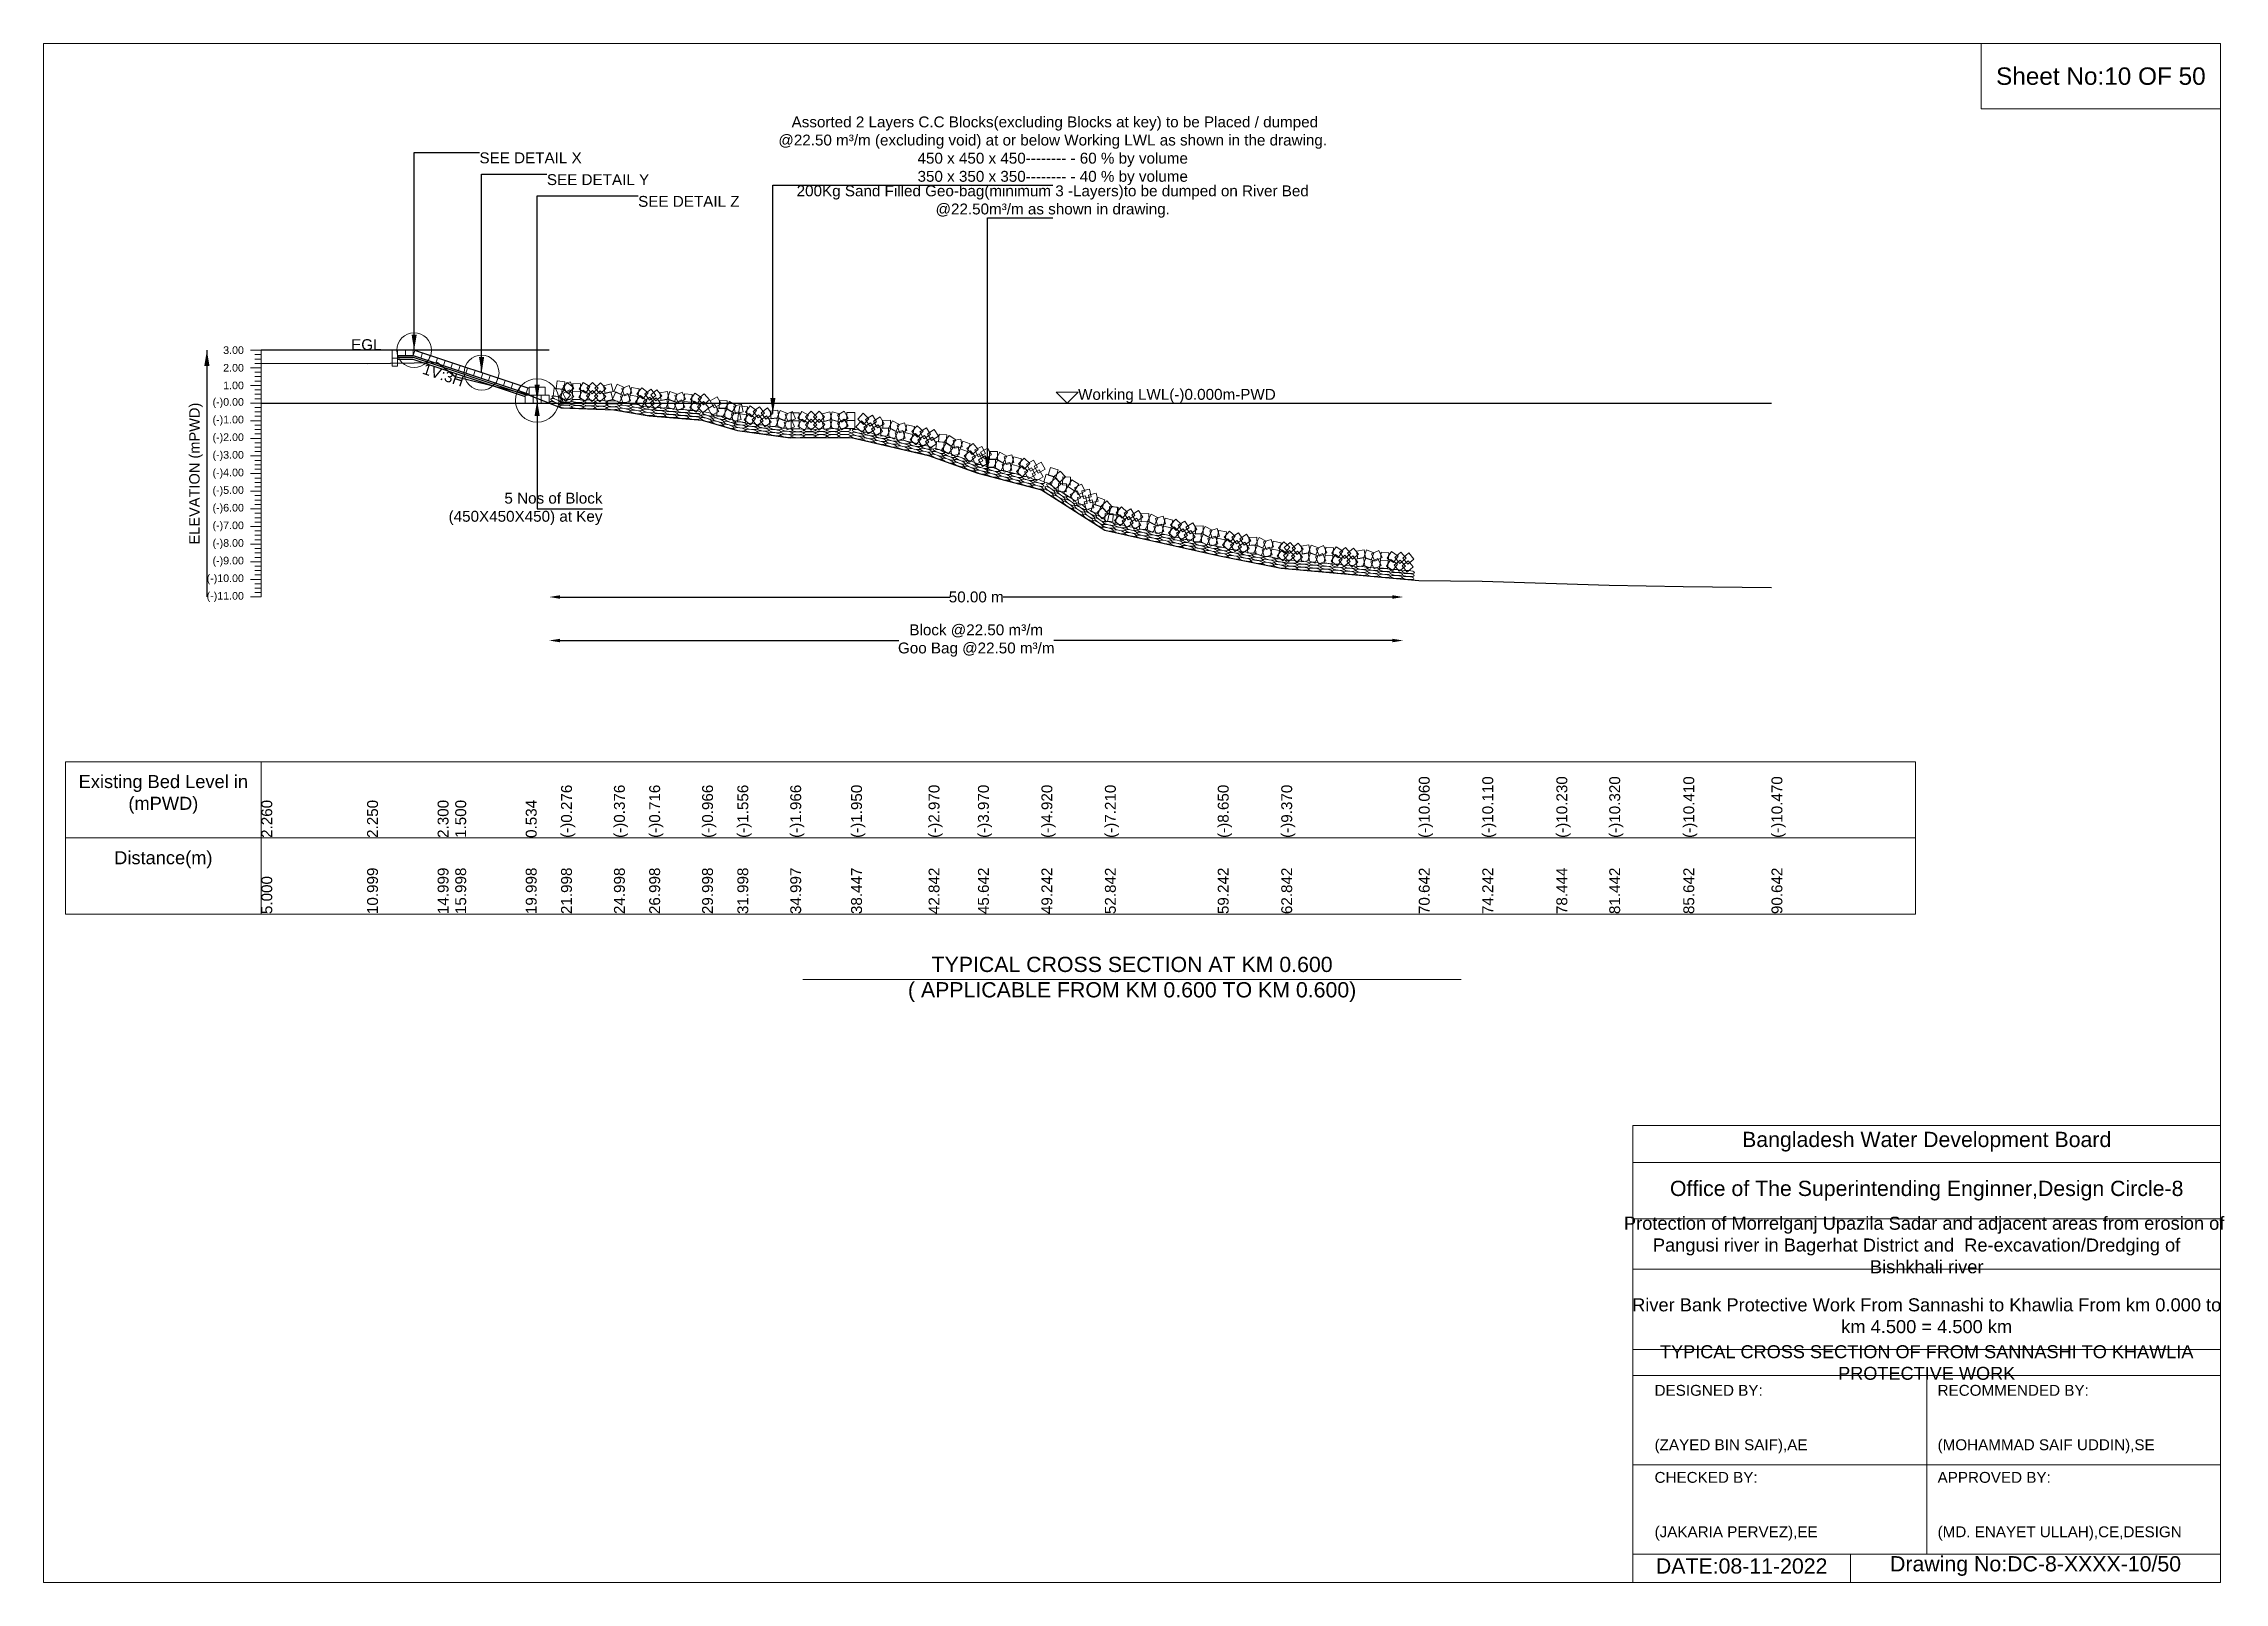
# Model space of a CAD drawing. Header units: inches. Extents: x 89000 to 845017, y -7071 to 0.
# Drawn here: x 235000 to 245017, y -7071 to 0 of the extents above; entities that cross this region are included whole.
import ezdxf

# ---------------------------------------------------------------- set-up
doc = ezdxf.new("R2010")
doc.units = ezdxf.units.IN
doc.header["$LTSCALE"] = 7
doc.header["$MEASUREMENT"] = 0
doc.header["$PDMODE"] = 3
for name, color, linetype, lineweight in [('Cross section Data Border', 7, 'Continuous', 9), ('Cross Section Labels', 7, 'Continuous', 9), ('Existing_Bed_Level for Xsection', 7, 'Continuous', 25), ('Long Section Labels', 7, 'Continuous', 9)]:
    doc.layers.add(name, color=color, linetype=linetype, lineweight=lineweight)
doc.styles.get("Standard").update_dxf_attribs({"font": 'arial.ttf'})
doc.dimstyles.new('Appron Lebeling Style', dxfattribs={"dimtxt": 50, "dimasz": 50, "dimexe": 0.18, "dimexo": 0.0625, "dimgap": 0.09, "dimtad": 0, "dimtih": 1, "dimtoh": 1, "dimdec": 4, "dimzin": 0, "dimdsep": 46, "dimtxsty": 'Standard', "dimcen": 0.09, "dimse1": 1, "dimse2": 1, "dimadec": 0, "dimazin": 0, "dimtfac": 1, "dimtdec": 4, "dimtofl": 0, "dimtmove": 0, "dimatfit": 3, "dimfxl": 1, "dimtolj": 1, "dimtzin": 0, "dimarcsym": 0})
doc.dimstyles.get("Standard").update_dxf_attribs({"dimtxt": 0.18, "dimasz": 0.18, "dimexe": 0.18, "dimexo": 0.0625, "dimgap": 0.09, "dimtad": 0, "dimtih": 1, "dimtoh": 1, "dimdec": 4, "dimzin": 0, "dimdsep": 46, "dimtxsty": 'Standard', "dimcen": 0.09, "dimadec": 0, "dimazin": 0, "dimtfac": 1, "dimtdec": 4, "dimtofl": 0, "dimtmove": 0, "dimatfit": 3, "dimfxl": 1, "dimtolj": 1, "dimtzin": 0, "dimarcsym": 0})

msp = doc.modelspace()

# ---------------------------------------------------------------- texts
at = {"layer": 'Cross section Data Border', "char_height": 60, "width": 800, "attachment_point": 5}
for s, insert in [('Existing Bed Level in (mPWD)', (235550, -3450)), ('Distance(m)', (235550, -3750))]:
    msp.add_mtext(s, dxfattribs=dict(at, insert=insert))
at = {"layer": 'Cross Section Labels'}
for s, insert, char_height, attachment_point in [('Sheet No:10 OF 50', (244450, -150), 80, 5), (' Assorted 2 Layers C.C Blocks(excluding Blocks at key) to be Placed / dumped^J@22.50 m³/m (excluding void) at or below Working LWL as shown in the drawing.^J450 x 450 x 450-------- - 60 % by volume^J350 x 350 x 350-------- - 40 % by volume', (239635.418, -650), 50, 8), ('SEE DETAIL X', (237002.05088, -500), 50, 1), ('SEE DETAIL Y', (237311.87588, -600), 50, 1), ('SEE DETAIL Z', (237731.05088, -700), 50, 1), ('200Kg Sand Filled Geo-bag(minimum 3 -Layers)to be dumped on River Bed^J@22.50m³/m as shown in drawing.', (239635.418, -800), 50, 8), ('EGL', (236552.30753, -1408.93), 50, 9), ('Working LWL(-)0.000m-PWD', (239751.70088, -1651.93), 50, 7), ('5 Nos of Block ^J(450X450X450) at Key', (237567.02588, -2137.93), 50, 6), ('TYPICAL CROSS SECTION AT KM 0.600^J( APPLICABLE FROM KM 0.600 TO KM 0.600)', (240000, -4300), 70, 5), ('Bangladesh Water Development Board', (243650, -5046), 70, 5), ('Office of The Superintending Enginner,Design Circle-8', (243650, -5271), 70, 5)]:
    msp.add_mtext(s, dxfattribs=dict(at, insert=insert, char_height=char_height, attachment_point=attachment_point))
at = {"layer": 'Cross Section Labels', "insert": (236844.15615, -1498.98917), "char_height": 50, "attachment_point": 2, "rotation": 341.565051177}
msp.add_mtext('1V:3H', dxfattribs=at)
at = {"layer": 'Cross Section Labels'}
for s, insert, char_height, width, attachment_point in [('Protection of Morrelganj Upazila Sadar and adjacent areas from erosion of  Pangusi river in Bagerhat District and  Re-excavation/Dredging of     Bishkhali river', (243650, -5521), 60, 2800, 5), ('River Bank Protective Work From Sannashi to Khawlia From km 0.000 to km 4.500 = 4.500 km', (243650, -5846), 60, 2700, 5), ('TYPICAL CROSS SECTION OF FROM SANNASHI TO KHAWLIA PROTECTIVE WORK', (243650, -6061), 59.5765532, 2800, 5), ('DESIGNED BY:^J^J^J(ZAYED BIN SAIF),AE', (242400, -6321), 50, 1400, 4), ('RECOMMENDED BY:^J^J^J(MOHAMMAD SAIF UDDIN),SE', (243700, -6321), 50, 1400, 4), ('CHECKED BY:^J^J^J(JAKARIA PERVEZ),EE', (242400, -6721), 50, 1400, 4), ('APPROVED BY:^J^J^J(MD. ENAYET ULLAH),CE,DESIGN', (243700, -6721), 50, 1400, 4), ('DATE:08-11-2022', (242800, -6996), 70, 1400, 5), ('Drawing No:DC-8-XXXX-10/50', (244150, -6996), 70, 2200, 5)]:
    msp.add_mtext(s, dxfattribs=dict(at, insert=insert, char_height=char_height, width=width, attachment_point=attachment_point))
at = {"layer": 'Long Section Labels', "char_height": 35, "attachment_point": 6}
for s, insert in [('3.00', (235920, -1408.93)), ('2.00', (235920, -1489.93)), ('1.00', (235920, -1570.93)), ('(-)0.00', (235920, -1651.93)), ('(-)1.00', (235920, -1732.93)), ('(-)2.00', (235920, -1813.93)), ('(-)3.00', (235920, -1894.93)), ('(-)4.00', (235920, -1975.93)), ('(-)5.00', (235920, -2056.93)), ('(-)6.00', (235920, -2137.93)), ('(-)7.00', (235920, -2218.93)), ('(-)8.00', (235920, -2299.93)), ('(-)9.00', (235920, -2380.93)), ('(-)10.00', (235920, -2461.93)), ('(-)11.00', (235920, -2542.93))]:
    msp.add_mtext(s, dxfattribs=dict(at, insert=insert))
at = {"layer": 'Long Section Labels', "rotation": 90}
for s, insert, char_height, attachment_point in [('ELEVATION (mPWD)', (235700, -1975.93), 48, 5), ('(-)10.060', (241317.02351, -3650), 50, 1), ('(-)10.110', (241608.59431, -3650), 50, 1), ('(-)10.230', (241948.99704, -3650), 50, 1), ('(-)10.320', (242191.863, -3650), 50, 1), ('(-)10.410', (242532.01832, -3650), 50, 1), ('(-)10.470', (242937.01698, -3650), 50, 1), ('2.260', (236000, -3650), 50, 1), ('2.250', (236485.94174, -3650), 50, 1), ('2.300', (236809.93533, -3650), 50, 1), ('1.500', (236890.9094, -3650), 50, 1), ('0.534', (237214.90299, -3650), 50, 1), ('(-)0.276', (237376.89978, -3650), 50, 1), ('(-)0.376', (237619.87065, -3650), 50, 1), ('(-)0.716', (237781.86745, -3650), 50, 1), ('(-)0.966', (238024.83832, -3650), 50, 1), ('(-)1.556', (238186.83511, -3650), 50, 1), ('(-)1.966', (238429.80598, -3650), 50, 1), ('(-)1.950', (238709.20838, -3650), 50, 1), ('(-)2.970', (239065.22211, -3650), 50, 1), ('(-)3.970', (239292.03973, -3650), 50, 1), ('(-)4.920', (239583.59451, -3650), 50, 1), ('(-)7.210', (239875.21677, -3650), 50, 1), ('(-)8.650', (240393.59441, -3650), 50, 1), ('(-)9.370', (240685.21313, -3650), 50, 1), ('10.999', (236485.94174, -4000), 50, 1), ('14.999', (236809.93533, -4000), 50, 1), ('15.998', (236890.9094, -4000), 50, 1), ('19.998', (237214.90299, -4000), 50, 1), ('21.998', (237376.89978, -4000), 50, 1), ('24.998', (237619.87065, -4000), 50, 1), ('26.998', (237781.86745, -4000), 50, 1), ('29.998', (238024.83832, -4000), 50, 1), ('31.998', (238186.83511, -4000), 50, 1), ('34.997', (238429.80598, -4000), 50, 1), ('38.447', (238709.20838, -4000), 50, 1), ('42.842', (239065.22211, -4000), 50, 1), ('45.642', (239292.03973, -4000), 50, 1), ('49.242', (239583.59451, -4000), 50, 1), ('52.842', (239875.21677, -4000), 50, 1), ('59.242', (240393.59441, -4000), 50, 1), ('62.842', (240685.21313, -4000), 50, 1), ('70.642', (241317.02351, -4000), 50, 1), ('74.242', (241608.59431, -4000), 50, 1), ('78.444', (241948.99704, -4000), 50, 1), ('81.442', (242191.863, -4000), 50, 1), ('85.642', (242532.01832, -4000), 50, 1), ('90.642', (242937.01698, -4000), 50, 1), ('5.000', (236000, -4000), 50, 1)]:
    msp.add_mtext(s, dxfattribs=dict(at, insert=insert, char_height=char_height, attachment_point=attachment_point))

# ---------------------------------------------------------------- blocks, each defined once
blk = doc.blocks.new('*D277')
at = {"layer": 'Cross Section Labels', "color": 0, "lineweight": -2, "transparency": 16777216}
for p, q in [((237372, -2543), (239162, -2543)), ((241196, -2543), (239407, -2543))]:
    blk.add_line(p, q, dxfattribs=at)
at = {"layer": 'Cross Section Labels', "color": 0, "transparency": 16777216}
for points in [[(237372, -2535), (237372, -2551), (237322, -2543)], [(241196, -2535), (241196, -2551), (241246, -2543)]]:
    blk.add_solid(points, dxfattribs=at)
at = {"layer": 'Defpoints', "color": 0, "transparency": 16777216}
for p in [(237322, -1652), (241246, -2461), (241246, -2543)]:
    blk.add_point(p, dxfattribs=at)
at = {"layer": 'Cross Section Labels', "color": 0, "transparency": 16777216, "insert": (239284, -2543), "char_height": 50, "attachment_point": 5}
blk.add_mtext('\\A1;50.00 m', dxfattribs=at)
blk = doc.blocks.new('*D278')
at = {"layer": 'Cross Section Labels', "color": 0, "lineweight": -2, "transparency": 16777216}
for p, q in [((237372, -2743), (238928, -2743)), ((241196, -2743), (239640, -2743))]:
    blk.add_line(p, q, dxfattribs=at)
at = {"layer": 'Cross Section Labels', "color": 0, "transparency": 16777216}
for points in [[(237372, -2735), (237372, -2751), (237322, -2743)], [(241196, -2735), (241196, -2751), (241246, -2743)]]:
    blk.add_solid(points, dxfattribs=at)
at = {"layer": 'Defpoints', "color": 0, "transparency": 16777216}
for p in [(237322, -1652), (241246, -2461), (241246, -2743)]:
    blk.add_point(p, dxfattribs=at)
at = {"layer": 'Cross Section Labels', "color": 0, "transparency": 16777216, "insert": (239284, -2743), "char_height": 50, "attachment_point": 5}
blk.add_mtext('\\A1;Block @22.50 m³/m ^JGoo Bag @22.50 m³/m ', dxfattribs=at)

# ---------------------------------------------------------------- dimensions: what is measured, and where the dimension line sits
at = {"layer": 'Cross Section Labels'}
for base, text, picture, middle in [((241246.48549, -2542.93), '50.00 m', '*D277', (239284.09318, -2542.93)), ((241246.48549, -2742.93), 'Block @22.50 m³/m ^JGoo Bag @22.50 m³/m ', '*D278', (239284.09318, -2742.93))]:
    dim = msp.add_linear_dim(base=base, p1=(237321.70088, -1651.93), p2=(241246.48549, -2460.5502), text=text, dimstyle='Appron Lebeling Style', dxfattribs=at)
    dim.commit()
    dim.dimension.update_dxf_attribs({"geometry": picture, "text_midpoint": middle})

# ---------------------------------------------------------------- linework, layer by layer
at = {"layer": 'Cross section Data Border'}
msp.add_lwpolyline([(235100, -3300), (243598.36697, -3300), (243598.36697, -4000), (235100, -4000)], close=True, dxfattribs=at)
for points in [[(236000, -3300), (236000, -4000)], [(235100, -3650), (243598.36697, -3650)]]:
    msp.add_lwpolyline(points, dxfattribs=at)
at = {"layer": 'Cross Section Labels'}
for points in [[(235000, 0), (245000, 0), (245000, -7071), (235000, -7071)], [(243900, 0), (245000, 0), (245000, -300), (243900, -300)], [(239701.70088, -1651.93), (239751.70088, -1601.93), (239651.70088, -1601.93)]]:
    msp.add_lwpolyline(points, close=True, dxfattribs=at)
for points in [[(238488, -4300), (240000, -4300), (241512, -4300)], [(242300, -7071), (242300, -4971), (245000, -4971)], [(242300, -5141), (245000, -5141)], [(242300, -5401), (245000, -5401)], [(242300, -5631), (245000, -5631)], [(242300, -6001), (245000, -6001)], [(242300, -6121), (245000, -6121)], [(243650, -6121), (243650, -6941)], [(242300, -6531), (245000, -6531)], [(242300, -6941), (245000, -6941)], [(243300, -6941), (243300, -7071)]]:
    msp.add_lwpolyline(points, dxfattribs=at)
for centre, radius in [((236702.05088, -1408.93), 80), ((237011.87588, -1512.205), 80), ((237267.02588, -1639.78), 100)]:
    msp.add_circle(centre, radius, dxfattribs=at)
at = {"layer": 'Existing_Bed_Level for Xsection'}
for points in [[(237321.70088, -1408.93), (236000, -1408.93)], [(236000, -1468.87), (236485.94174, -1469.68), (236809.93533, -1465.63), (236890.9094, -1530.43), (237214.90299, -1608.676), (237376.89978, -1674.286), (237619.87065, -1682.386), (237781.86745, -1709.926), (238024.83832, -1730.176), (238186.83511, -1777.966), (238429.80598, -1811.176), (238709.20838, -1809.88), (239065.22211, -1892.5), (239292.03973, -1973.5), (239583.59451, -2050.45), (239875.21677, -2235.94), (240393.59441, -2352.58), (240685.21313, -2410.9), (241317.02351, -2466.79), (241608.59431, -2470.84), (241948.99704, -2480.56), (242191.863, -2487.85), (242532.01832, -2495.14), (242937.01698, -2500)], [(237230.57588, -1585.105), (236705.79186, -1410.177), (236702.05088, -1408.93), (236698.10753, -1408.93), (236625.20753, -1408.93)], [(236625.20753, -1433.23), (236698.10753, -1433.23), (237230.57588, -1610.71945)], [(236625.20753, -1441.33), (236696.79308, -1441.33), (237219.24308, -1615.48)], [(236625.20753, -1449.43), (236695.47863, -1449.43), (237212.35088, -1621.72075)], [(236000, -1651.93), (242937.01698, -1651.93)]]:
    msp.add_lwpolyline(points, dxfattribs=at)
at = {"layer": 'Long Section Labels'}
for points in [[(236000, -1408.93), (235950, -1408.93)], [(236000, -1489.93), (235950, -1489.93)], [(236000, -1429.18), (235970, -1429.18)], [(236000, -1449.43), (235970, -1449.43)], [(236000, -1469.68), (235970, -1469.68)], [(236000, -2542.93), (236000, -2461.93), (236000, -2380.93), (236000, -2299.93), (236000, -2218.93), (236000, -2137.93), (236000, -2056.93), (236000, -1975.93), (236000, -1894.93), (236000, -1813.93), (236000, -1732.93), (236000, -1651.93), (236000, -1570.93), (236000, -1489.93), (236000, -1408.93)], [(236000, -1570.93), (235950, -1570.93)], [(236000, -1510.18), (235970, -1510.18)], [(236000, -1530.43), (235970, -1530.43)], [(236000, -1550.68), (235970, -1550.68)], [(236000, -1591.18), (235970, -1591.18)], [(236000, -1651.93), (235950, -1651.93)], [(236000, -1611.43), (235970, -1611.43)], [(236000, -1631.68), (235970, -1631.68)], [(236000, -1672.18), (235970, -1672.18)], [(236000, -1692.43), (235970, -1692.43)], [(236000, -1732.93), (235950, -1732.93)], [(236000, -1712.68), (235970, -1712.68)], [(236000, -1753.18), (235970, -1753.18)], [(236000, -1773.43), (235970, -1773.43)], [(236000, -1793.68), (235970, -1793.68)], [(236000, -1813.93), (235950, -1813.93)], [(236000, -1894.93), (235950, -1894.93)], [(236000, -1834.18), (235970, -1834.18)], [(236000, -1854.43), (235970, -1854.43)], [(236000, -1874.68), (235970, -1874.68)], [(236000, -1975.93), (235950, -1975.93)], [(236000, -1915.18), (235970, -1915.18)], [(236000, -1935.43), (235970, -1935.43)], [(236000, -1955.68), (235970, -1955.68)], [(236000, -1996.18), (235970, -1996.18)], [(236000, -2056.93), (235950, -2056.93)], [(236000, -2016.43), (235970, -2016.43)], [(236000, -2036.68), (235970, -2036.68)], [(236000, -2077.18), (235970, -2077.18)], [(236000, -2097.43), (235970, -2097.43)], [(236000, -2137.93), (235950, -2137.93)], [(236000, -2117.68), (235970, -2117.68)], [(236000, -2158.18), (235970, -2158.18)], [(236000, -2178.43), (235970, -2178.43)], [(236000, -2198.68), (235970, -2198.68)], [(236000, -2218.93), (235950, -2218.93)], [(236000, -2299.93), (235950, -2299.93)], [(236000, -2239.18), (235970, -2239.18)], [(236000, -2259.43), (235970, -2259.43)], [(236000, -2279.68), (235970, -2279.68)], [(236000, -2380.93), (235950, -2380.93)], [(236000, -2320.18), (235970, -2320.18)], [(236000, -2340.43), (235970, -2340.43)], [(236000, -2360.68), (235970, -2360.68)], [(236000, -2401.18), (235970, -2401.18)], [(236000, -2461.93), (235950, -2461.93)], [(236000, -2421.43), (235970, -2421.43)], [(236000, -2441.68), (235970, -2441.68)], [(236000, -2482.18), (235970, -2482.18)], [(236000, -2502.43), (235970, -2502.43)], [(236000, -2542.93), (235950, -2542.93)], [(236000, -2522.68), (235970, -2522.68)]]:
    msp.add_lwpolyline(points, dxfattribs=at)
for points in [[(236625.20753, -1408.93), (236600.90753, -1408.93), (236600.90753, -1445.38), (236625.20753, -1445.38)], [(236625.20753, -1445.38), (236600.90753, -1445.38), (236600.90753, -1481.83), (236625.20753, -1481.83)], [(236661.65753, -1408.93), (236625.20753, -1408.93), (236625.20753, -1433.23), (236661.65753, -1433.23)], [(236698.10753, -1408.93), (236661.65753, -1408.93), (236661.65753, -1433.23), (236698.10753, -1433.23)], [(236740.37137, -1421.7035), (236705.79186, -1410.177), (236698.10753, -1433.23), (236732.68703, -1444.7565)], [(236774.95088, -1433.23), (236740.37137, -1421.7035), (236732.68703, -1444.7565), (236767.26654, -1456.283)], [(236809.53038, -1444.7565), (236774.95088, -1433.23), (236767.26654, -1456.283), (236801.84605, -1467.80951)], [(236844.10989, -1456.283), (236809.53038, -1444.7565), (236801.84605, -1467.80951), (236836.42555, -1479.33601)], [(236878.68939, -1467.80951), (236844.10989, -1456.283), (236836.42555, -1479.33601), (236871.00506, -1490.86251)], [(236913.2689, -1479.33601), (236878.68939, -1467.80951), (236871.00506, -1490.86251), (236905.58457, -1502.38901)], [(236947.84841, -1490.86251), (236913.2689, -1479.33601), (236905.58457, -1502.38901), (236940.16407, -1513.91551)], [(236982.42791, -1502.38901), (236947.84841, -1490.86251), (236940.16407, -1513.91551), (236974.74358, -1525.44202)], [(237017.00742, -1513.91551), (236982.42791, -1502.38901), (236974.74358, -1525.44202), (237009.32308, -1536.96852)], [(237051.58693, -1525.44202), (237017.00742, -1513.91551), (237009.32308, -1536.96852), (237043.90259, -1548.49502)], [(237086.16643, -1536.96852), (237051.58693, -1525.44202), (237043.90259, -1548.49502), (237078.4821, -1560.02152)], [(237120.74594, -1548.49502), (237086.16643, -1536.96852), (237078.4821, -1560.02152), (237113.0616, -1571.54802)], [(237155.32544, -1560.02152), (237120.74594, -1548.49502), (237113.0616, -1571.54802), (237147.64111, -1583.07453)], [(237189.90495, -1571.54802), (237155.32544, -1560.02152), (237147.64111, -1583.07453), (237182.22062, -1594.60103)], [(237224.48446, -1583.07453), (237189.90495, -1571.54802), (237182.22062, -1594.60103), (237216.80012, -1606.12753)], [(237267.02588, -1579.03), (237230.57588, -1579.03), (237230.57588, -1615.48), (237267.02588, -1615.48)], [(237303.47588, -1579.03), (237267.02588, -1579.03), (237267.02588, -1615.48), (237303.47588, -1615.48)], [(237381.26223, -1587.73539), (237345.08678, -1583.26998), (237340.62138, -1619.44543), (237376.79682, -1623.91083)], [(237394.94515, -1553.95107), (237358.7697, -1549.48566), (237354.3043, -1585.66111), (237390.47974, -1590.12651)], [(237420.25307, -1613.71293), (237391.16573, -1591.74638), (237369.19918, -1620.83372), (237398.28652, -1642.80027)], [(237433.93599, -1579.92861), (237404.84865, -1557.96206), (237382.8821, -1587.0494), (237411.96944, -1609.01595)], [(237417.948, -1591.18072), (237385.78139, -1608.32458), (237402.92526, -1640.49119), (237435.09186, -1623.34733)], [(237419.16247, -1554.75096), (237386.99587, -1571.89482), (237404.13973, -1604.06143), (237436.30633, -1586.91757)], [(237465.68851, -1599.44278), (237429.25874, -1598.22831), (237428.04427, -1634.65807), (237464.47404, -1635.87254)], [(237466.90298, -1563.01302), (237430.47322, -1561.79855), (237429.25874, -1598.22831), (237465.68851, -1599.44278)], [(237508.39691, -1612.41226), (237477.44351, -1593.16414), (237458.1954, -1624.11754), (237489.14879, -1643.36565)], [(237509.61138, -1575.98249), (237478.65798, -1556.73438), (237459.40987, -1587.68778), (237490.36326, -1606.93589)], [(237520.59493, -1593.71998), (237493.96653, -1618.61035), (237518.8569, -1645.23876), (237545.4853, -1620.34839)], [(237521.8094, -1557.29022), (237495.181, -1582.18059), (237520.07137, -1608.80899), (237546.69977, -1583.91862)], [(237581.91575, -1621.54234), (237557.00418, -1594.93377), (237530.3956, -1619.84534), (237555.30717, -1646.45391)], [(237583.13022, -1585.11258), (237558.21865, -1558.50401), (237531.61008, -1583.41557), (237556.52164, -1610.02415)], [(237606.20462, -1600.02638), (237570.7035, -1608.28913), (237578.96625, -1643.79024), (237614.46737, -1635.52749)], [(237607.41909, -1563.59661), (237571.91797, -1571.85936), (237580.18072, -1607.36048), (237615.68184, -1599.09773)], [(237661.07908, -1615.93501), (237627.95326, -1600.72703), (237612.74529, -1633.85285), (237645.87111, -1649.06083)], [(237667.18806, -1580.00058), (237634.06224, -1564.79261), (237618.85426, -1597.91843), (237651.98008, -1613.1264)], [(237689.71857, -1571.64927), (237655.53638, -1584.30549), (237668.1926, -1618.48769), (237702.37479, -1605.83147)], [(237735.91171, -1586.26473), (237699.97729, -1580.15575), (237693.86831, -1616.09018), (237729.80274, -1622.19915)], [(237776.48468, -1604.86711), (237748.40512, -1581.62618), (237725.16419, -1609.70574), (237753.24375, -1632.94667)], [(237791.08868, -1587.98764), (237761.35111, -1609.06559), (237782.42905, -1638.80315), (237812.16662, -1617.72521)], [(237840.53248, -1618.48726), (237816.97708, -1590.67097), (237789.1608, -1614.22637), (237812.71619, -1642.04265)], [(237865.86283, -1598.20771), (237829.99424, -1604.69205), (237836.47858, -1640.56065), (237872.34717, -1634.0763)], [(237910.81116, -1611.42761), (237876.51082, -1599.09515), (237864.17837, -1633.39549), (237898.47871, -1645.72794)], [(237932.54885, -1601.18839), (237899.5683, -1616.7089), (237915.08881, -1649.68944), (237948.06935, -1634.16893)], [(237248.80088, -1615.48), (237212.35088, -1615.48), (237212.35088, -1651.93), (237248.80088, -1651.93)], [(237285.25088, -1615.48), (237248.80088, -1615.48), (237248.80088, -1651.93), (237285.25088, -1651.93)], [(237321.70088, -1615.48), (237285.25088, -1615.48), (237285.25088, -1651.93), (237321.70088, -1651.93)], [(237683.6096, -1607.5837), (237649.4274, -1620.23992), (237662.08363, -1654.42211), (237696.26582, -1641.76589)], [(237729.80274, -1622.19915), (237693.86831, -1616.09018), (237687.75934, -1652.0246), (237723.69376, -1658.13358)], [(237770.37571, -1640.80154), (237742.29615, -1617.56061), (237719.05522, -1645.64017), (237747.13478, -1668.8811)], [(237784.9797, -1623.92207), (237755.24214, -1645.00001), (237776.32008, -1674.73758), (237806.05764, -1653.65964)], [(237837.50511, -1654.81132), (237813.94972, -1626.99503), (237786.13343, -1650.55043), (237809.68883, -1678.36672)], [(237862.83546, -1634.53178), (237826.96687, -1641.01612), (237833.45121, -1676.88471), (237869.3198, -1670.40037)], [(237907.78379, -1647.75167), (237873.48345, -1635.41922), (237861.151, -1669.71955), (237895.45134, -1682.05201)], [(237929.52148, -1637.51245), (237896.54093, -1653.03296), (237912.06144, -1686.01351), (237945.04199, -1670.493)], [(237976.79124, -1648.142), (237940.46717, -1645.11463), (237937.43981, -1681.43869), (237973.76387, -1684.46606)], [(237979.81861, -1611.81794), (237943.49454, -1608.79057), (237940.46717, -1645.11463), (237976.79124, -1648.142)], [(238018.80068, -1663.22249), (237988.84436, -1642.45662), (237968.07849, -1672.41294), (237998.03481, -1693.17881)], [(238021.82805, -1626.89843), (237991.87173, -1606.13256), (237971.10586, -1636.08887), (238001.06217, -1656.85475)], [(238031.91455, -1645.16095), (238004.07951, -1668.69418), (238027.61275, -1696.52922), (238055.44778, -1672.99598)], [(238034.94192, -1608.83688), (238007.10688, -1632.37012), (238030.64012, -1660.20516), (238058.47515, -1636.67192)], [(238101.34925, -1690.66489), (238083.9085, -1658.65829), (238051.9019, -1676.09903), (238069.34265, -1708.10564)], [(238111.66279, -1655.70444), (238094.22204, -1623.69783), (238062.21544, -1641.13858), (238079.65618, -1673.14518)], [(238130.25858, -1675.92932), (238093.81985, -1675.02295), (238092.91348, -1711.46168), (238129.35221, -1712.36805)], [(238140.57212, -1640.96887), (238104.13339, -1640.06249), (238103.22702, -1676.50122), (238139.66575, -1677.4076)], [(238171.6029, -1697.9694), (238140.50685, -1678.95262), (238121.49007, -1710.04867), (238152.58612, -1729.06546)], [(238181.91644, -1663.00895), (238150.82039, -1643.99217), (238131.80361, -1675.08822), (238162.89966, -1694.105)], [(238194.96259, -1692.3397), (238159.52407, -1700.86693), (238168.05129, -1736.30545), (238203.48981, -1727.77823)], [(238205.27613, -1657.37925), (238169.83761, -1665.90647), (238178.36483, -1701.345), (238213.80335, -1692.81777)], [(238228.63161, -1705.19587), (238192.51739, -1700.25967), (238187.58119, -1736.37388), (238223.69541, -1741.31008)], [(238233.56781, -1669.08165), (238197.45359, -1664.14545), (238192.51739, -1700.25967), (238228.63161, -1705.19587)], [(238269.78852, -1722.46789), (238240.96743, -1700.15316), (238218.6527, -1728.97426), (238247.4738, -1751.28899)], [(238274.72472, -1686.35368), (238245.90363, -1664.03895), (238223.5889, -1692.86004), (238252.41, -1715.17477)], [(238288.77162, -1669.00785), (238259.73581, -1691.04247), (238281.77044, -1720.07828), (238310.80624, -1698.04365)], [(238346.92323, -1702.95952), (238324.86549, -1673.94127), (238295.84725, -1695.99901), (238317.90499, -1725.01726)], [(238373.28646, -1684.04216), (238337.12615, -1688.62845), (238341.71245, -1724.78877), (238377.87276, -1720.20247)], [(238417.47618, -1699.61094), (238383.87295, -1685.48915), (238369.75115, -1719.09239), (238403.35439, -1733.21418)], [(238439.72296, -1690.53077), (238405.97078, -1704.29279), (238419.73281, -1738.04496), (238453.48498, -1724.28294)], [(238470.75243, -1696.77484), (238434.30282, -1696.94391), (238434.4719, -1733.39352), (238470.9215, -1733.22445)], [(238513.92231, -1708.11401), (238482.26067, -1690.05458), (238464.20124, -1721.71622), (238495.86288, -1739.77565)], [(238525.40209, -1688.97223), (238499.73757, -1714.85533), (238525.62067, -1740.51985), (238551.28519, -1714.63675)], [(238587.7347, -1714.44716), (238561.83117, -1688.80325), (238536.18727, -1714.70678), (238562.0908, -1740.35069)], [(238611.18945, -1692.02483), (238576.02752, -1701.62904), (238585.63174, -1736.79097), (238620.79367, -1727.18676)], [(238657.12377, -1701.25288), (238621.87425, -1691.97526), (238612.59664, -1727.22478), (238647.84615, -1736.50239)], [(238677.88, -1689.1472), (238646.38725, -1707.49957), (238664.73962, -1738.99232), (238696.23237, -1720.63995)], [(238725.89969, -1695.59135), (238689.45008, -1695.76042), (238689.61915, -1732.21003), (238726.06876, -1732.04096)], [(238791.19442, -1723.50728), (238764.55005, -1698.634), (238739.67677, -1725.27838), (238766.32115, -1750.15165)], [(238283.83542, -1705.12206), (238254.79961, -1727.15669), (238276.83424, -1756.19249), (238305.87004, -1734.15786)], [(238341.98703, -1739.07373), (238319.92929, -1710.05548), (238290.91105, -1732.11322), (238312.96879, -1761.13147)], [(238368.35026, -1720.15637), (238332.18995, -1724.74267), (238336.77624, -1760.90298), (238372.93656, -1756.31669)], [(238412.53998, -1735.72516), (238378.93675, -1721.60336), (238364.81495, -1755.2066), (238398.41819, -1769.32839)], [(238434.78676, -1726.64498), (238401.03458, -1740.407), (238414.79661, -1774.15918), (238448.54878, -1760.39715)], [(238470.9215, -1733.22445), (238434.4719, -1733.39352), (238434.64097, -1769.84313), (238471.09057, -1769.67406)], [(238514.09138, -1744.56361), (238482.42974, -1726.50418), (238464.37031, -1758.16582), (238496.03195, -1776.22525)], [(238525.57116, -1725.42184), (238499.90664, -1751.30494), (238525.78974, -1776.96946), (238551.45426, -1751.08636)], [(238587.90377, -1750.89677), (238562.00025, -1725.25286), (238536.35634, -1751.15639), (238562.25987, -1776.80029)], [(238611.35852, -1728.47443), (238576.19659, -1738.07865), (238585.80081, -1773.24058), (238620.96274, -1763.63637)], [(238657.29284, -1737.70249), (238622.04332, -1728.42487), (238612.76571, -1763.67439), (238648.01522, -1772.952)], [(238678.04907, -1725.59681), (238646.55632, -1743.94918), (238664.90869, -1775.44192), (238696.40144, -1757.08955)], [(238726.06876, -1732.04096), (238689.61915, -1732.21003), (238689.78822, -1768.65964), (238726.23783, -1768.49057)], [(238782.95446, -1759.01369), (238756.31008, -1734.14042), (238731.43681, -1760.78479), (238758.08118, -1785.65807)], [(238798.53858, -1743.0347), (238767.59754, -1762.30267), (238786.86552, -1793.24371), (238817.80655, -1773.97573)], [(238806.77854, -1707.52828), (238775.83751, -1726.79626), (238795.10548, -1757.73729), (238826.04652, -1738.46932)], [(238853.31761, -1782.1957), (238834.025, -1751.27002), (238803.09932, -1770.56263), (238822.39193, -1801.48831)], [(238861.55757, -1746.68929), (238842.26496, -1715.76361), (238811.33928, -1735.05622), (238830.63189, -1765.9819)], [(238881.31044, -1765.78572), (238844.88147, -1767.02357), (238846.11932, -1803.45254), (238882.54829, -1802.21469)], [(238889.5504, -1730.2793), (238853.12143, -1731.51715), (238854.35928, -1767.94613), (238890.78825, -1766.70828)], [(238923.87922, -1785.35655), (238891.71875, -1768.20117), (238874.56337, -1800.36163), (238906.72383, -1817.51702)], [(238932.11918, -1749.85014), (238899.95872, -1732.69476), (238882.80333, -1764.85522), (238914.9638, -1782.0106)], [(238946.86745, -1778.36301), (238911.99166, -1788.95932), (238922.58797, -1823.83511), (238957.46376, -1813.2388)], [(238955.10741, -1742.85659), (238920.23162, -1753.4529), (238930.82793, -1788.32869), (238965.70372, -1777.73238)], [(238992.10731, -1795.70579), (238956.6009, -1787.46583), (238948.36093, -1822.97225), (238983.86735, -1831.21221)], [(239000.34728, -1760.19938), (238964.84086, -1751.95942), (238956.6009, -1787.46583), (238992.10731, -1795.70579)], [(239031.49936, -1816.69343), (239004.85499, -1791.82016), (238979.98171, -1818.46453), (239006.62609, -1843.33781)], [(239039.73933, -1781.18702), (239013.09495, -1756.31374), (238988.22168, -1782.95812), (239014.86605, -1807.83139)], [(239047.08348, -1800.71444), (239016.14245, -1819.98242), (239035.41042, -1850.92345), (239066.35146, -1831.65548)], [(239055.32345, -1765.20803), (239024.38241, -1784.476), (239043.65039, -1815.41704), (239074.59142, -1796.14906)], [(239110.10248, -1804.36903), (239090.80987, -1773.44335), (239059.88419, -1792.73596), (239079.17679, -1823.66164)], [(239149.60646, -1797.00866), (239113.27597, -1794.05946), (239110.32677, -1830.38995), (239146.65726, -1833.33915)], [(239189.64919, -1821.3335), (239159.66898, -1800.60214), (239138.93762, -1830.58235), (239168.91784, -1851.31371)], [(239101.86251, -1839.87545), (239082.56991, -1808.94976), (239051.64422, -1828.24237), (239070.93683, -1859.16805)], [(239137.34784, -1831.33545), (239101.01735, -1828.38625), (239098.06815, -1864.71675), (239134.39864, -1867.66595)], [(239177.39058, -1855.66029), (239147.41036, -1834.92893), (239126.679, -1864.90915), (239156.65922, -1885.6405)], [(239201.02931, -1851.34996), (239165.16821, -1857.87561), (239171.69386, -1893.73671), (239207.55496, -1887.21106)], [(239213.28793, -1817.02317), (239177.42683, -1823.54882), (239183.95248, -1859.40992), (239219.81358, -1852.88426)], [(239243.98108, -1873.76786), (239209.65429, -1861.50925), (239197.39567, -1895.83604), (239231.72247, -1908.09466)], [(239256.2397, -1839.44107), (239221.91291, -1827.18245), (239209.65429, -1861.50925), (239243.98108, -1873.76786)], [(239280.70554, -1899.13574), (239257.09034, -1871.3702), (239229.32481, -1894.9854), (239252.94, -1922.75094)], [(239292.96416, -1864.80895), (239269.34896, -1837.04341), (239241.58342, -1860.65861), (239265.19862, -1888.42414)], [(239298.01978, -1885.04993), (239265.07271, -1900.64137), (239280.66415, -1933.58844), (239313.61122, -1917.997)], [(239310.2784, -1850.72314), (239277.33133, -1866.31458), (239292.92277, -1899.26165), (239325.86984, -1883.67021)], [(239344.0723, -1925.64867), (239325.7164, -1894.15798), (239294.22571, -1912.51389), (239312.58162, -1944.00458)], [(239353.37403, -1890.40551), (239335.01812, -1858.91482), (239303.52743, -1877.27073), (239321.88334, -1908.76141)], [(239381.84668, -1874.84291), (239345.39696, -1874.98705), (239345.5411, -1911.43677), (239381.99082, -1911.29263)], [(239423.80901, -1895.68233), (239392.17782, -1877.56961), (239374.0651, -1909.20079), (239405.69629, -1927.31351)], [(239446.99675, -1889.38176), (239411.81869, -1898.92675), (239421.36368, -1934.10481), (239456.54174, -1924.55981)], [(239491.69582, -1908.07428), (239456.45266, -1898.77256), (239447.15094, -1934.01572), (239482.3941, -1943.31744)], [(239372.54496, -1910.08607), (239336.09524, -1910.23021), (239336.23938, -1946.67993), (239372.6891, -1946.53579)], [(239414.50729, -1930.92549), (239382.8761, -1912.81277), (239364.76338, -1944.44396), (239396.39456, -1962.55668)], [(239437.69503, -1924.62492), (239402.51697, -1934.16991), (239412.06196, -1969.34797), (239447.24002, -1959.80298)], [(239482.3941, -1943.31744), (239447.15094, -1934.01572), (239437.84922, -1969.25889), (239473.09238, -1978.56061)], [(239521.13862, -1965.4777), (239495.25263, -1939.81609), (239469.59102, -1965.70207), (239495.477, -1991.36368)], [(239530.44034, -1930.23454), (239504.55436, -1904.57293), (239478.89274, -1930.45891), (239504.77873, -1956.12052)], [(239537.19521, -1949.97355), (239505.68992, -1968.30438), (239524.02075, -1999.80967), (239555.52604, -1981.47884)], [(239546.49693, -1914.73039), (239514.99164, -1933.06121), (239533.32247, -1964.5665), (239564.82776, -1946.23568)], [(239590.77444, -1990.76072), (239572.41853, -1959.27003), (239540.92785, -1977.62594), (239559.28376, -2009.11662)], [(239600.07616, -1955.51755), (239581.72025, -1924.02687), (239550.22957, -1942.38278), (239568.58548, -1973.87346)], [(239640.41079, -1989.5742), (239605.63776, -1978.64538), (239594.70894, -2013.41841), (239629.48197, -2024.34723)], [(239659.97331, -1958.81855), (239625.20028, -1947.88973), (239614.27146, -1982.66276), (239649.04449, -1993.59158)], [(239674.06561, -2022.16978), (239649.42647, -1995.30874), (239622.56543, -2019.94788), (239647.20457, -2046.80892)], [(239693.62813, -1991.41412), (239668.98899, -1964.55308), (239642.12795, -1989.19222), (239666.76709, -2016.05326)], [(239717.63425, -1992.45075), (239681.21875, -1990.86514), (239679.63314, -2027.28063), (239716.04863, -2028.86625)], [(239698.07173, -2023.20641), (239661.65623, -2021.62079), (239660.07062, -2058.03629), (239696.48611, -2059.6219)], [(239734.98592, -2054.5873), (239704.23026, -2035.02478), (239684.66774, -2065.78044), (239715.42339, -2085.34296)], [(239754.54844, -2023.83165), (239723.79278, -2004.26913), (239704.23026, -2035.02478), (239734.98592, -2054.5873)], [(239765.1738, -2087.46444), (239748.30053, -2055.15507), (239715.99116, -2072.02834), (239732.86443, -2104.33771)], [(239784.73632, -2056.70878), (239767.86305, -2024.39942), (239735.55368, -2041.27268), (239752.42695, -2073.58205)], [(239785.17959, -2077.56689), (239749.59611, -2085.46746), (239757.49669, -2121.05093), (239793.08016, -2113.15036)], [(239804.74211, -2046.81123), (239769.15863, -2054.7118), (239777.05921, -2090.29528), (239812.64268, -2082.3947)], [(239823.84683, -2132.69556), (239815.91792, -2097.11839), (239780.34075, -2105.0473), (239788.26966, -2140.62447)], [(239843.40935, -2101.9399), (239835.48044, -2066.36274), (239799.90327, -2074.29164), (239807.83218, -2109.86881)], [(239875.26289, -2095.75619), (239840.48986, -2084.82737), (239829.56104, -2119.6004), (239864.33407, -2130.52922)], [(239908.91771, -2128.35176), (239884.27857, -2101.49073), (239857.41753, -2126.12987), (239882.05667, -2152.9909)], [(239855.70037, -2126.51184), (239820.92734, -2115.58303), (239809.99852, -2150.35605), (239844.77155, -2161.28487)], [(239889.35519, -2159.10742), (239864.71605, -2132.24638), (239837.85501, -2156.88552), (239862.49415, -2183.74656)], [(239913.36131, -2160.14405), (239876.94582, -2158.55843), (239875.3602, -2194.97393), (239911.7757, -2196.55955)], [(239930.81883, -2168.74684), (239895.25792, -2160.74529), (239887.25638, -2196.30619), (239922.81728, -2204.30774)], [(239932.92383, -2129.3884), (239896.50834, -2127.80278), (239894.92272, -2164.21827), (239931.33822, -2165.80389)], [(239938.82037, -2133.18593), (239903.25947, -2125.18439), (239895.25792, -2160.74529), (239930.81883, -2168.74684)], [(239970.35081, -2189.4697), (239943.54014, -2164.77576), (239918.8462, -2191.58642), (239945.65686, -2216.28036)], [(239978.35235, -2153.9088), (239951.54169, -2129.21486), (239926.84775, -2156.02552), (239953.65841, -2180.71946)], [(239985.82736, -2173.38651), (239955.0163, -2192.86165), (239974.49144, -2223.67271), (240005.3025, -2204.19757)], [(239993.82891, -2137.82561), (239963.01785, -2157.30075), (239982.49299, -2188.11181), (240013.30405, -2168.63667)], [(240040.86791, -2212.17909), (240021.36824, -2181.38355), (239990.5727, -2200.88322), (240010.07237, -2231.67876)], [(240048.86946, -2176.61819), (240029.36979, -2145.82265), (239998.57425, -2165.32232), (240018.07392, -2196.11786)], [(240068.75001, -2195.58166), (240032.33016, -2197.0639), (240033.8124, -2233.48375), (240070.23225, -2232.00151)], [(240076.75156, -2160.02076), (240040.33171, -2161.503), (240041.81395, -2197.92285), (240078.2338, -2196.44061)], [(240111.44914, -2214.86644), (240079.1743, -2197.92722), (240062.23508, -2230.20207), (240094.50992, -2247.14128)], [(240119.45069, -2179.30554), (240087.17584, -2162.36632), (240070.23663, -2194.64116), (240102.51147, -2211.58038)], [(240142.39148, -2172.15791), (240107.58757, -2182.98798), (240118.41764, -2217.79189), (240153.22155, -2206.96182)], [(240187.74669, -2189.19677), (240152.18578, -2181.19522), (240144.18424, -2216.75612), (240179.74514, -2224.75767)], [(240227.27867, -2209.91964), (240200.468, -2185.22569), (240175.77406, -2212.03635), (240202.58472, -2236.7303)], [(240242.75522, -2193.83644), (240211.94416, -2213.31158), (240231.4193, -2244.12264), (240262.23036, -2224.6475)], [(240297.79577, -2232.62903), (240278.2961, -2201.83349), (240247.50056, -2221.33316), (240267.00023, -2252.1287)], [(240134.38993, -2207.71881), (240099.58602, -2218.54888), (240110.41609, -2253.35279), (240145.22, -2242.52272)], [(240179.74514, -2224.75767), (240144.18424, -2216.75612), (240136.18269, -2252.31703), (240171.74359, -2260.31857)], [(240219.27712, -2245.48054), (240192.46646, -2220.78659), (240167.77251, -2247.59725), (240194.58317, -2272.2912)], [(240234.75368, -2229.39735), (240203.94262, -2248.87248), (240223.41776, -2279.68355), (240254.22882, -2260.20841)], [(240289.79422, -2268.18993), (240270.29455, -2237.39439), (240239.49901, -2256.89406), (240258.99868, -2287.6896)], [(240317.67632, -2251.5925), (240281.25647, -2253.07474), (240282.73872, -2289.49459), (240319.15857, -2288.01234)], [(240325.67787, -2216.03159), (240289.25802, -2217.51384), (240290.74026, -2253.93369), (240327.16011, -2252.45144)], [(240360.37545, -2270.87728), (240328.10061, -2253.93806), (240311.16139, -2286.2129), (240343.43623, -2303.15212)], [(240368.377, -2235.31637), (240336.10216, -2218.37716), (240319.16294, -2250.652), (240351.43778, -2267.59122)], [(240383.31624, -2263.72965), (240348.51233, -2274.55972), (240359.3424, -2309.36363), (240394.14631, -2298.53356)], [(240391.31779, -2228.16875), (240356.51388, -2238.99882), (240367.34395, -2273.80273), (240402.14786, -2262.97266)], [(240426.94236, -2279.94941), (240391.20011, -2272.80141), (240384.05212, -2308.54367), (240419.79437, -2315.69166)], [(240434.09035, -2244.20715), (240398.3481, -2237.05916), (240391.20011, -2272.80141), (240426.94236, -2279.94941)], [(240466.95908, -2299.72001), (240439.56497, -2275.67494), (240415.5199, -2303.06905), (240442.91401, -2327.11412)], [(240474.10707, -2263.97776), (240446.71297, -2239.93269), (240422.6679, -2267.32679), (240450.062, -2291.37186)], [(240482.0462, -2283.27095), (240451.71017, -2303.47807), (240471.91729, -2333.8141), (240502.25332, -2313.60698)], [(240489.19419, -2247.52869), (240458.85816, -2267.73581), (240479.06528, -2298.07184), (240509.40131, -2277.86472)], [(240537.9996, -2320.73484), (240517.76833, -2290.41491), (240487.4484, -2310.64618), (240507.67967, -2340.96611)], [(240545.14759, -2284.99259), (240524.91632, -2254.67266), (240494.59639, -2274.90393), (240514.82766, -2305.22386)], [(240565.4764, -2303.47472), (240529.10247, -2305.82836), (240531.45611, -2342.20229), (240567.83004, -2339.84865)], [(240572.62439, -2267.73246), (240536.25046, -2270.08611), (240538.6041, -2306.46004), (240574.97803, -2304.10639)], [(240615.77292, -2285.98958), (240583.10184, -2269.82782), (240566.94008, -2302.49891), (240599.61116, -2318.66067)], [(240638.53604, -2278.29484), (240604.00136, -2289.95495), (240615.66147, -2324.48963), (240650.19615, -2312.82952)], [(240684.28613, -2294.24309), (240648.54388, -2287.0951), (240641.39588, -2322.83736), (240677.13814, -2329.98535)], [(240724.30285, -2314.0137), (240696.90874, -2289.96863), (240672.86367, -2317.36274), (240700.25778, -2341.40781)], [(240726.72123, -2292.3373), (240698.76702, -2315.72886), (240722.15858, -2343.68307), (240750.11278, -2320.29151)], [(240786.42281, -2323.4829), (240763.009, -2295.54732), (240735.07343, -2318.96113), (240758.48724, -2346.8967)], [(240811.85583, -2303.33227), (240775.95477, -2309.63435), (240782.25684, -2345.53541), (240818.15791, -2339.23334)], [(240608.62493, -2321.73183), (240575.95384, -2305.57007), (240559.79208, -2338.24116), (240592.46317, -2354.40292)], [(240631.38805, -2314.03709), (240596.85337, -2325.6972), (240608.51347, -2360.23188), (240643.04816, -2348.57178)], [(240677.13814, -2329.98535), (240641.39588, -2322.83736), (240634.24789, -2358.57961), (240669.99015, -2365.7276)], [(240717.15486, -2349.75595), (240689.76075, -2325.71088), (240665.71568, -2353.10499), (240693.10979, -2377.15006)], [(240723.5094, -2328.64552), (240695.55519, -2352.03707), (240718.94675, -2379.99128), (240746.90096, -2356.59973)], [(240783.21098, -2359.79111), (240759.79718, -2331.85554), (240731.8616, -2355.26935), (240755.27541, -2383.20492)], [(240808.64401, -2339.64049), (240772.74294, -2345.94256), (240779.04501, -2381.84363), (240814.94608, -2375.54155)], [(240853.52461, -2353.08852), (240819.28736, -2340.582), (240806.78084, -2374.81926), (240841.0181, -2387.32577)], [(240856.73644, -2316.7803), (240822.49919, -2304.27378), (240809.99267, -2338.51104), (240844.22993, -2351.01755)], [(240875.31402, -2342.95984), (240842.25507, -2358.31263), (240857.60787, -2391.37159), (240890.66682, -2376.01879)], [(240878.52585, -2306.65163), (240845.4669, -2322.00442), (240860.81969, -2355.06337), (240893.87864, -2339.71058)], [(240922.52919, -2353.82935), (240886.22097, -2350.61752), (240883.00914, -2386.92574), (240919.31736, -2390.13757)], [(240925.74101, -2317.52113), (240889.4328, -2314.3093), (240886.22097, -2350.61752), (240922.52919, -2353.82935)], [(240964.46149, -2369.12302), (240934.61103, -2348.20526), (240913.69327, -2378.05572), (240943.54373, -2398.97348)], [(240967.67332, -2332.81481), (240937.82286, -2311.89704), (240916.9051, -2341.7475), (240946.75555, -2362.66526)], [(240977.66693, -2351.12832), (240949.71272, -2374.51987), (240973.10427, -2402.47408), (241001.05848, -2379.08253)], [(240980.87875, -2314.8201), (240952.92454, -2338.21165), (240976.3161, -2366.16586), (241004.27031, -2342.77431)], [(241037.3685, -2382.27391), (241013.9547, -2354.33834), (240986.01913, -2377.75214), (241009.43293, -2405.68772)], [(241040.58033, -2345.96569), (241017.16653, -2318.03012), (240989.23095, -2341.44393), (241012.64476, -2369.3795)], [(241062.80153, -2362.12329), (241026.90046, -2368.42536), (241033.20254, -2404.32642), (241069.1036, -2398.02435)], [(241066.01336, -2325.81507), (241030.11229, -2332.11714), (241036.41437, -2368.01821), (241072.31543, -2361.71613)], [(241107.68213, -2375.57131), (241073.44488, -2363.0648), (241060.93837, -2397.30205), (241095.17562, -2409.80857)], [(241110.89396, -2339.2631), (241076.65671, -2326.75658), (241064.15019, -2360.99384), (241098.38745, -2373.50035)], [(241129.47155, -2365.44264), (241096.4126, -2380.79543), (241111.76539, -2413.85438), (241144.82434, -2398.50159)], [(241132.68338, -2329.13442), (241099.62442, -2344.48721), (241114.97722, -2377.54617), (241148.03617, -2362.19337)], [(241176.68671, -2376.31214), (241140.37849, -2373.10032), (241137.16666, -2409.40853), (241173.47488, -2412.62036)], [(241179.89854, -2340.00393), (241143.59032, -2336.7921), (241140.37849, -2373.10032), (241176.68671, -2376.31214)], [(241218.61901, -2391.60582), (241188.76856, -2370.68806), (241167.85079, -2400.53851), (241197.70125, -2421.45628)], [(241221.83084, -2355.2976), (241191.98038, -2334.37984), (241171.06262, -2364.2303), (241200.91308, -2385.14806)], [(241231.82445, -2373.61111), (241203.87024, -2397.00267), (241227.26179, -2424.95688), (241255.216, -2401.56532)], [(241235.03628, -2337.3029), (241207.08207, -2360.69445), (241230.47362, -2388.64866), (241258.42783, -2365.25711)], [(241291.52603, -2404.75671), (241268.11222, -2376.82113), (241240.17665, -2400.23494), (241263.59045, -2428.17051)], [(241294.73785, -2368.44849), (241271.32405, -2340.51292), (241243.38848, -2363.92672), (241266.80228, -2391.86229)]]:
    msp.add_lwpolyline(points, close=True, dxfattribs=at)
for centre, major_axis in [((237349.27081, -1655.6678), (24.98538, -10.11928)), ((237354.43991, -1642.90483), (24.98538, -10.11928)), ((237359.60901, -1630.14187), (24.98538, -10.11928)), ((237398.43349, -1668.11505), (26.94183, -0.89817)), ((237398.89229, -1654.3527), (26.94183, -0.89817)), ((237399.35109, -1640.59034), (26.94183, -0.89817)), ((237452.31715, -1669.91139), (26.94183, -0.89817)), ((237452.77595, -1656.14903), (26.94183, -0.89817)), ((237453.23475, -1642.38668), (26.94183, -0.89817)), ((237506.20082, -1671.70773), (26.94183, -0.89817)), ((237506.65962, -1657.94537), (26.94183, -0.89817)), ((237507.11842, -1644.18302), (26.94183, -0.89817)), ((237560.08448, -1673.50406), (26.94183, -0.89817)), ((237560.54328, -1659.74171), (26.94183, -0.89817)), ((237561.00208, -1645.97935), (26.94183, -0.89817)), ((237613.96815, -1675.3004), (26.94183, -0.89817)), ((237614.42695, -1661.53805), (26.94183, -0.89817)), ((237614.88575, -1647.77569), (26.94183, -0.89817)), ((237668.12705, -1683.60597), (26.5755, -4.51793)), ((237670.43488, -1670.03074), (26.5755, -4.51793)), ((237672.74272, -1656.45551), (26.5755, -4.51793)), ((237721.27806, -1692.64182), (26.5755, -4.51793)), ((237723.58589, -1679.06659), (26.5755, -4.51793)), ((237725.89373, -1665.49136), (26.5755, -4.51793)), ((237774.42907, -1701.67767), (26.5755, -4.51793)), ((237776.7369, -1688.10244), (26.5755, -4.51793)), ((237779.04474, -1674.52721), (26.5755, -4.51793)), ((237827.48114, -1706.81873), (26.86366, -2.23891)), ((237828.62482, -1693.0963), (26.86366, -2.23891)), ((237829.76849, -1679.37388), (26.86366, -2.23891)), ((237882.35214, -1697.57412), (26.86366, -2.23891)), ((237883.49581, -1683.85169), (26.86366, -2.23891)), ((237936.07947, -1702.05193), (26.86366, -2.23891)), ((237937.22314, -1688.32951), (26.86366, -2.23891)), ((237989.80679, -1706.52974), (26.86366, -2.23891)), ((237990.95046, -1692.80732), (26.86366, -2.23891)), ((238050.92173, -1701.97903), (25.8552, -7.62743)), ((237881.20847, -1711.29654), (26.86366, -2.23891)), ((237934.93579, -1715.77435), (26.86366, -2.23891)), ((237988.66312, -1720.25217), (26.86366, -2.23891)), ((238043.12928, -1728.39359), (25.8552, -7.62743)), ((238047.02551, -1715.18631), (25.8552, -7.62743)), ((238094.83968, -1743.64846), (25.8552, -7.62743)), ((238098.7359, -1730.44118), (25.8552, -7.62743)), ((238102.63213, -1717.2339), (25.8552, -7.62743)), ((238146.55007, -1758.90333), (25.8552, -7.62743)), ((238150.4463, -1745.69605), (25.8552, -7.62743)), ((238154.34253, -1732.48877), (25.8552, -7.62743)), ((238197.55752, -1772.48256), (26.70847, -3.65059)), ((238199.42231, -1758.83941), (26.70847, -3.65059)), ((238201.28709, -1745.19626), (26.70847, -3.65059)), ((238250.97445, -1779.78375), (26.70847, -3.65059)), ((238252.83924, -1766.1406), (26.70847, -3.65059)), ((238254.70403, -1752.49745), (26.70847, -3.65059)), ((238304.39139, -1787.08493), (26.70847, -3.65059)), ((238306.25618, -1773.44179), (26.70847, -3.65059)), ((238308.12096, -1759.79864), (26.70847, -3.65059)), ((238357.80832, -1794.38612), (26.70847, -3.65059)), ((238359.67311, -1780.74298), (26.70847, -3.65059)), ((238361.5379, -1767.09983), (26.70847, -3.65059)), ((238411.22526, -1801.68731), (26.70847, -3.65059)), ((238413.09004, -1788.04417), (26.70847, -3.65059)), ((238414.95483, -1774.40102), (26.70847, -3.65059)), ((238463.86499, -1776.59265), (26.95651, 0.12504)), ((238463.92886, -1790.3625), (26.95651, 0.12504)), ((238463.99273, -1804.13235), (26.95651, 0.12504)), ((238517.77801, -1776.34257), (26.95651, 0.12504)), ((238517.84188, -1790.11243), (26.95651, 0.12504)), ((238517.90575, -1803.88228), (26.95651, 0.12504)), ((238571.69103, -1776.0925), (26.95651, 0.12504)), ((238571.7549, -1789.86235), (26.95651, 0.12504)), ((238571.81877, -1803.6322), (26.95651, 0.12504)), ((238625.60405, -1775.84243), (26.95651, 0.12504)), ((238625.66792, -1789.61228), (26.95651, 0.12504)), ((238625.73179, -1803.38213), (26.95651, 0.12504)), ((238679.51707, -1775.59235), (26.95651, 0.12504)), ((238679.58094, -1789.3622), (26.95651, 0.12504)), ((238679.64481, -1803.13206), (26.95651, 0.12504)), ((238734.51529, -1808.685), (26.25897, -6.09391)), ((238737.62817, -1795.27146), (26.25897, -6.09391)), ((238740.74104, -1781.85793), (26.25897, -6.09391)), ((238790.1461, -1807.45928), (26.25897, -6.09391)), ((238793.25898, -1794.04575), (26.25897, -6.09391)), ((238845.77691, -1806.23357), (26.25897, -6.09391)), ((238787.03323, -1820.87282), (26.25897, -6.09391)), ((238839.55116, -1833.06064), (26.25897, -6.09391)), ((238842.66404, -1819.64711), (26.25897, -6.09391)), ((238892.06909, -1845.24846), (26.25897, -6.09391)), ((238895.18197, -1831.83493), (26.25897, -6.09391)), ((238898.29484, -1818.42139), (26.25897, -6.09391)), ((238944.58703, -1857.43628), (26.25897, -6.09391)), ((238947.6999, -1844.02275), (26.25897, -6.09391)), ((238950.81278, -1830.60921), (26.25897, -6.09391)), ((238997.10496, -1869.6241), (26.25897, -6.09391)), ((239000.21783, -1856.21057), (26.25897, -6.09391)), ((239003.33071, -1842.79703), (26.25897, -6.09391)), ((239049.62289, -1881.81192), (26.25897, -6.09391)), ((239052.73577, -1868.39839), (26.25897, -6.09391)), ((239055.84864, -1854.98486), (26.25897, -6.09391)), ((239101.72507, -1898.2249), (25.38657, -9.06593)), ((239106.35611, -1885.257), (25.38657, -9.06593)), ((239110.98714, -1872.2891), (25.38657, -9.06593)), ((239157.12925, -1903.38886), (25.38657, -9.06593)), ((239161.76028, -1890.42096), (25.38657, -9.06593)), ((239212.53342, -1908.55282), (25.38657, -9.06593)), ((239152.49822, -1916.35676), (25.38657, -9.06593)), ((239203.27136, -1934.48862), (25.38657, -9.06593)), ((239207.90239, -1921.52072), (25.38657, -9.06593)), ((239254.0445, -1952.62047), (25.38657, -9.06593)), ((239258.67553, -1939.65257), (25.38657, -9.06593)), ((239263.30657, -1926.68467), (25.38657, -9.06593)), ((239304.53842, -1969.67801), (26.06428, -6.87914)), ((239308.0524, -1956.36393), (26.06428, -6.87914)), ((239311.56638, -1943.04985), (26.06428, -6.87914)), ((239356.66697, -1983.43629), (26.06428, -6.87914)), ((239360.18095, -1970.12221), (26.06428, -6.87914)), ((239363.69494, -1956.80813), (26.06428, -6.87914)), ((239408.79552, -1997.19457), (26.06428, -6.87914)), ((239412.30951, -1983.88049), (26.06428, -6.87914)), ((239415.82349, -1970.5664), (26.06428, -6.87914)), ((239460.92408, -2010.95285), (26.06428, -6.87914)), ((239464.43806, -1997.63877), (26.06428, -6.87914)), ((239467.95204, -1984.32468), (26.06428, -6.87914)), ((239516.56661, -2011.39705), (26.06428, -6.87914)), ((239520.0806, -1998.08296), (26.06428, -6.87914)), ((239572.20915, -2011.84124), (26.06428, -6.87914)), ((239513.05263, -2024.71113), (26.06428, -6.87914)), ((239565.18118, -2038.46941), (26.06428, -6.87914)), ((239568.69516, -2025.15533), (26.06428, -6.87914)), ((239615.17865, -2062.37974), (22.74552, -14.46757)), ((239622.56893, -2050.76094), (22.74552, -14.46757)), ((239629.95922, -2039.14214), (22.74552, -14.46757)), ((239660.66968, -2091.31488), (22.74552, -14.46757)), ((239668.05996, -2079.69608), (22.74552, -14.46757)), ((239675.45025, -2068.07728), (22.74552, -14.46757)), ((239706.16071, -2120.25002), (22.74552, -14.46757)), ((239713.55099, -2108.63122), (22.74552, -14.46757)), ((239720.94128, -2097.01242), (22.74552, -14.46757)), ((239751.65174, -2149.18517), (22.74552, -14.46757)), ((239759.04202, -2137.56636), (22.74552, -14.46757)), ((239766.43231, -2125.94756), (22.74552, -14.46757)), ((239797.14277, -2178.12031), (22.74552, -14.46757)), ((239804.53306, -2166.5015), (22.74552, -14.46757)), ((239811.92334, -2154.8827), (22.74552, -14.46757)), ((239842.6338, -2207.05545), (22.74552, -14.46757)), ((239850.02409, -2195.43664), (22.74552, -14.46757)), ((239857.41437, -2183.81784), (22.74552, -14.46757)), ((239893.42613, -2204.75158), (26.29926, -5.91759)), ((239887.38051, -2231.61982), (26.29926, -5.91759)), ((239890.40332, -2218.1857), (26.29926, -5.91759)), ((239939.97904, -2243.455), (26.29926, -5.91759)), ((239943.00184, -2230.02088), (26.29926, -5.91759)), ((239946.02465, -2216.58676), (26.29926, -5.91759)), ((239992.57756, -2255.29018), (26.29926, -5.91759)), ((239995.60037, -2241.85606), (26.29926, -5.91759)), ((239998.62318, -2228.42194), (26.29926, -5.91759)), ((240045.17609, -2267.12536), (26.29926, -5.91759)), ((240048.19889, -2253.69124), (26.29926, -5.91759)), ((240051.2217, -2240.25712), (26.29926, -5.91759)), ((240097.77461, -2278.96053), (26.29926, -5.91759)), ((240100.79742, -2265.52642), (26.29926, -5.91759)), ((240103.82023, -2252.0923), (26.29926, -5.91759)), ((240150.37314, -2290.79571), (26.29926, -5.91759)), ((240153.39594, -2277.36159), (26.29926, -5.91759)), ((240156.41875, -2263.92748), (26.29926, -5.91759)), ((240202.97166, -2302.63089), (26.29926, -5.91759)), ((240205.99447, -2289.19677), (26.29926, -5.91759)), ((240209.01728, -2275.76265), (26.29926, -5.91759)), ((240258.59299, -2301.03195), (26.29926, -5.91759)), ((240261.6158, -2287.59783), (26.29926, -5.91759)), ((240311.19152, -2312.86713), (26.29926, -5.91759)), ((240314.21433, -2299.43301), (26.29926, -5.91759)), ((240366.81285, -2311.26819), (26.29926, -5.91759)), ((240255.57019, -2314.46607), (26.29926, -5.91759)), ((240308.16871, -2326.30125), (26.29926, -5.91759)), ((240360.76724, -2338.13643), (26.29926, -5.91759)), ((240363.79004, -2324.70231), (26.29926, -5.91759)), ((240413.29766, -2349.49906), (26.43338, -5.28634)), ((240415.99801, -2335.99643), (26.43338, -5.28634)), ((240418.69836, -2322.49381), (26.43338, -5.28634)), ((240466.16442, -2360.07174), (26.43338, -5.28634)), ((240468.86477, -2346.56911), (26.43338, -5.28634)), ((240471.56512, -2333.06648), (26.43338, -5.28634)), ((240519.03118, -2370.64441), (26.43338, -5.28634)), ((240521.73154, -2357.14178), (26.43338, -5.28634)), ((240524.43189, -2343.63915), (26.43338, -5.28634)), ((240571.89795, -2381.21709), (26.43338, -5.28634)), ((240574.5983, -2367.71446), (26.43338, -5.28634)), ((240577.29865, -2354.21183), (26.43338, -5.28634)), ((240624.76471, -2391.78976), (26.43338, -5.28634)), ((240627.46507, -2378.28713), (26.43338, -5.28634)), ((240630.16542, -2364.7845), (26.43338, -5.28634)), ((240677.63148, -2402.36243), (26.43338, -5.28634)), ((240680.33183, -2388.8598), (26.43338, -5.28634)), ((240683.03218, -2375.35718), (26.43338, -5.28634)), ((240730.45044, -2407.98981), (26.85194, -2.37533)), ((240731.6638, -2394.27337), (26.85194, -2.37533)), ((240732.87715, -2380.55693), (26.85194, -2.37533)), ((240785.36768, -2399.02402), (26.85194, -2.37533)), ((240786.58104, -2385.30759), (26.85194, -2.37533)), ((240839.07157, -2403.77467), (26.85194, -2.37533)), ((240840.28493, -2390.05824), (26.85194, -2.37533)), ((240892.77546, -2408.52532), (26.85194, -2.37533)), ((240893.98882, -2394.80889), (26.85194, -2.37533)), ((240947.6927, -2399.55954), (26.85194, -2.37533)), ((241001.39659, -2404.31019), (26.85194, -2.37533)), ((241055.10048, -2409.06084), (26.85194, -2.37533)), ((240784.15433, -2412.74046), (26.85194, -2.37533)), ((240837.85821, -2417.49111), (26.85194, -2.37533)), ((240891.5621, -2422.24176), (26.85194, -2.37533)), ((240945.26599, -2426.99241), (26.85194, -2.37533)), ((240946.47935, -2413.27597), (26.85194, -2.37533)), ((240998.96988, -2431.74306), (26.85194, -2.37533)), ((241000.18324, -2418.02663), (26.85194, -2.37533)), ((241052.67377, -2436.49371), (26.85194, -2.37533)), ((241053.88712, -2422.77728), (26.85194, -2.37533)), ((241106.37765, -2441.24436), (26.85194, -2.37533)), ((241107.59101, -2427.52793), (26.85194, -2.37533)), ((241108.80437, -2413.81149), (26.85194, -2.37533)), ((241160.08154, -2445.99501), (26.85194, -2.37533)), ((241161.2949, -2432.27858), (26.85194, -2.37533)), ((241162.50826, -2418.56214), (26.85194, -2.37533)), ((241213.78543, -2450.74566), (26.85194, -2.37533)), ((241214.99879, -2437.02923), (26.85194, -2.37533)), ((241216.21214, -2423.31279), (26.85194, -2.37533)), ((241267.48932, -2455.49632), (26.85194, -2.37533)), ((241268.70268, -2441.77988), (26.85194, -2.37533)), ((241269.91603, -2428.06344), (26.85194, -2.37533))]:
    msp.add_ellipse(centre, major_axis=major_axis, ratio=0.255, dxfattribs=at)

msp.set_redraw_order([(e.dxf.handle, doc.entitydb.next_handle()) for e in msp.query("TEXT MTEXT ATTDEF DIMENSION ARC_DIMENSION")])  # texts and dimensions are drawn at this point

# ---------------------------------------------------------------- leaders
at = {"layer": 'Cross Section Labels', "annotation_type": 0, "has_hookline": 1}
for points, hookline_direction, text_width in [([(236702.05088, -1408.93), (236702.05088, -500), (237001.96088, -500)], 0, 466.13233), ([(237011.87588, -1512.205), (237011.87588, -600), (237311.78588, -600)], 0, 466.03001), ([(237267.02588, -1639.78), (237267.02588, -700), (237730.96088, -700)], 0, 460.91405), ([(238349.8953, -1700.23678), (238349.8953, -650), (239635.328, -650)], 0, 2510.77763), ([(239335.418, -1971.00888), (239335.418, -800), (239635.328, -800)], 0, 2345.7367), ([(237267.02588, -1639.78), (237267.02588, -2137.93), (237567.11588, -2137.93)], 1, 701.90996)]:
    msp.add_leader(points, dimstyle='Standard', override={"dimasz": 72}, dxfattribs=dict(at, hookline_direction=hookline_direction, text_width=text_width))
at = {"layer": 'Long Section Labels'}
msp.add_leader([(235750, -1408.93), (235750, -2542.93)], dimstyle='Standard', override={"dimasz": 72}, dxfattribs=at)

doc.saveas('drawing.dxf')
